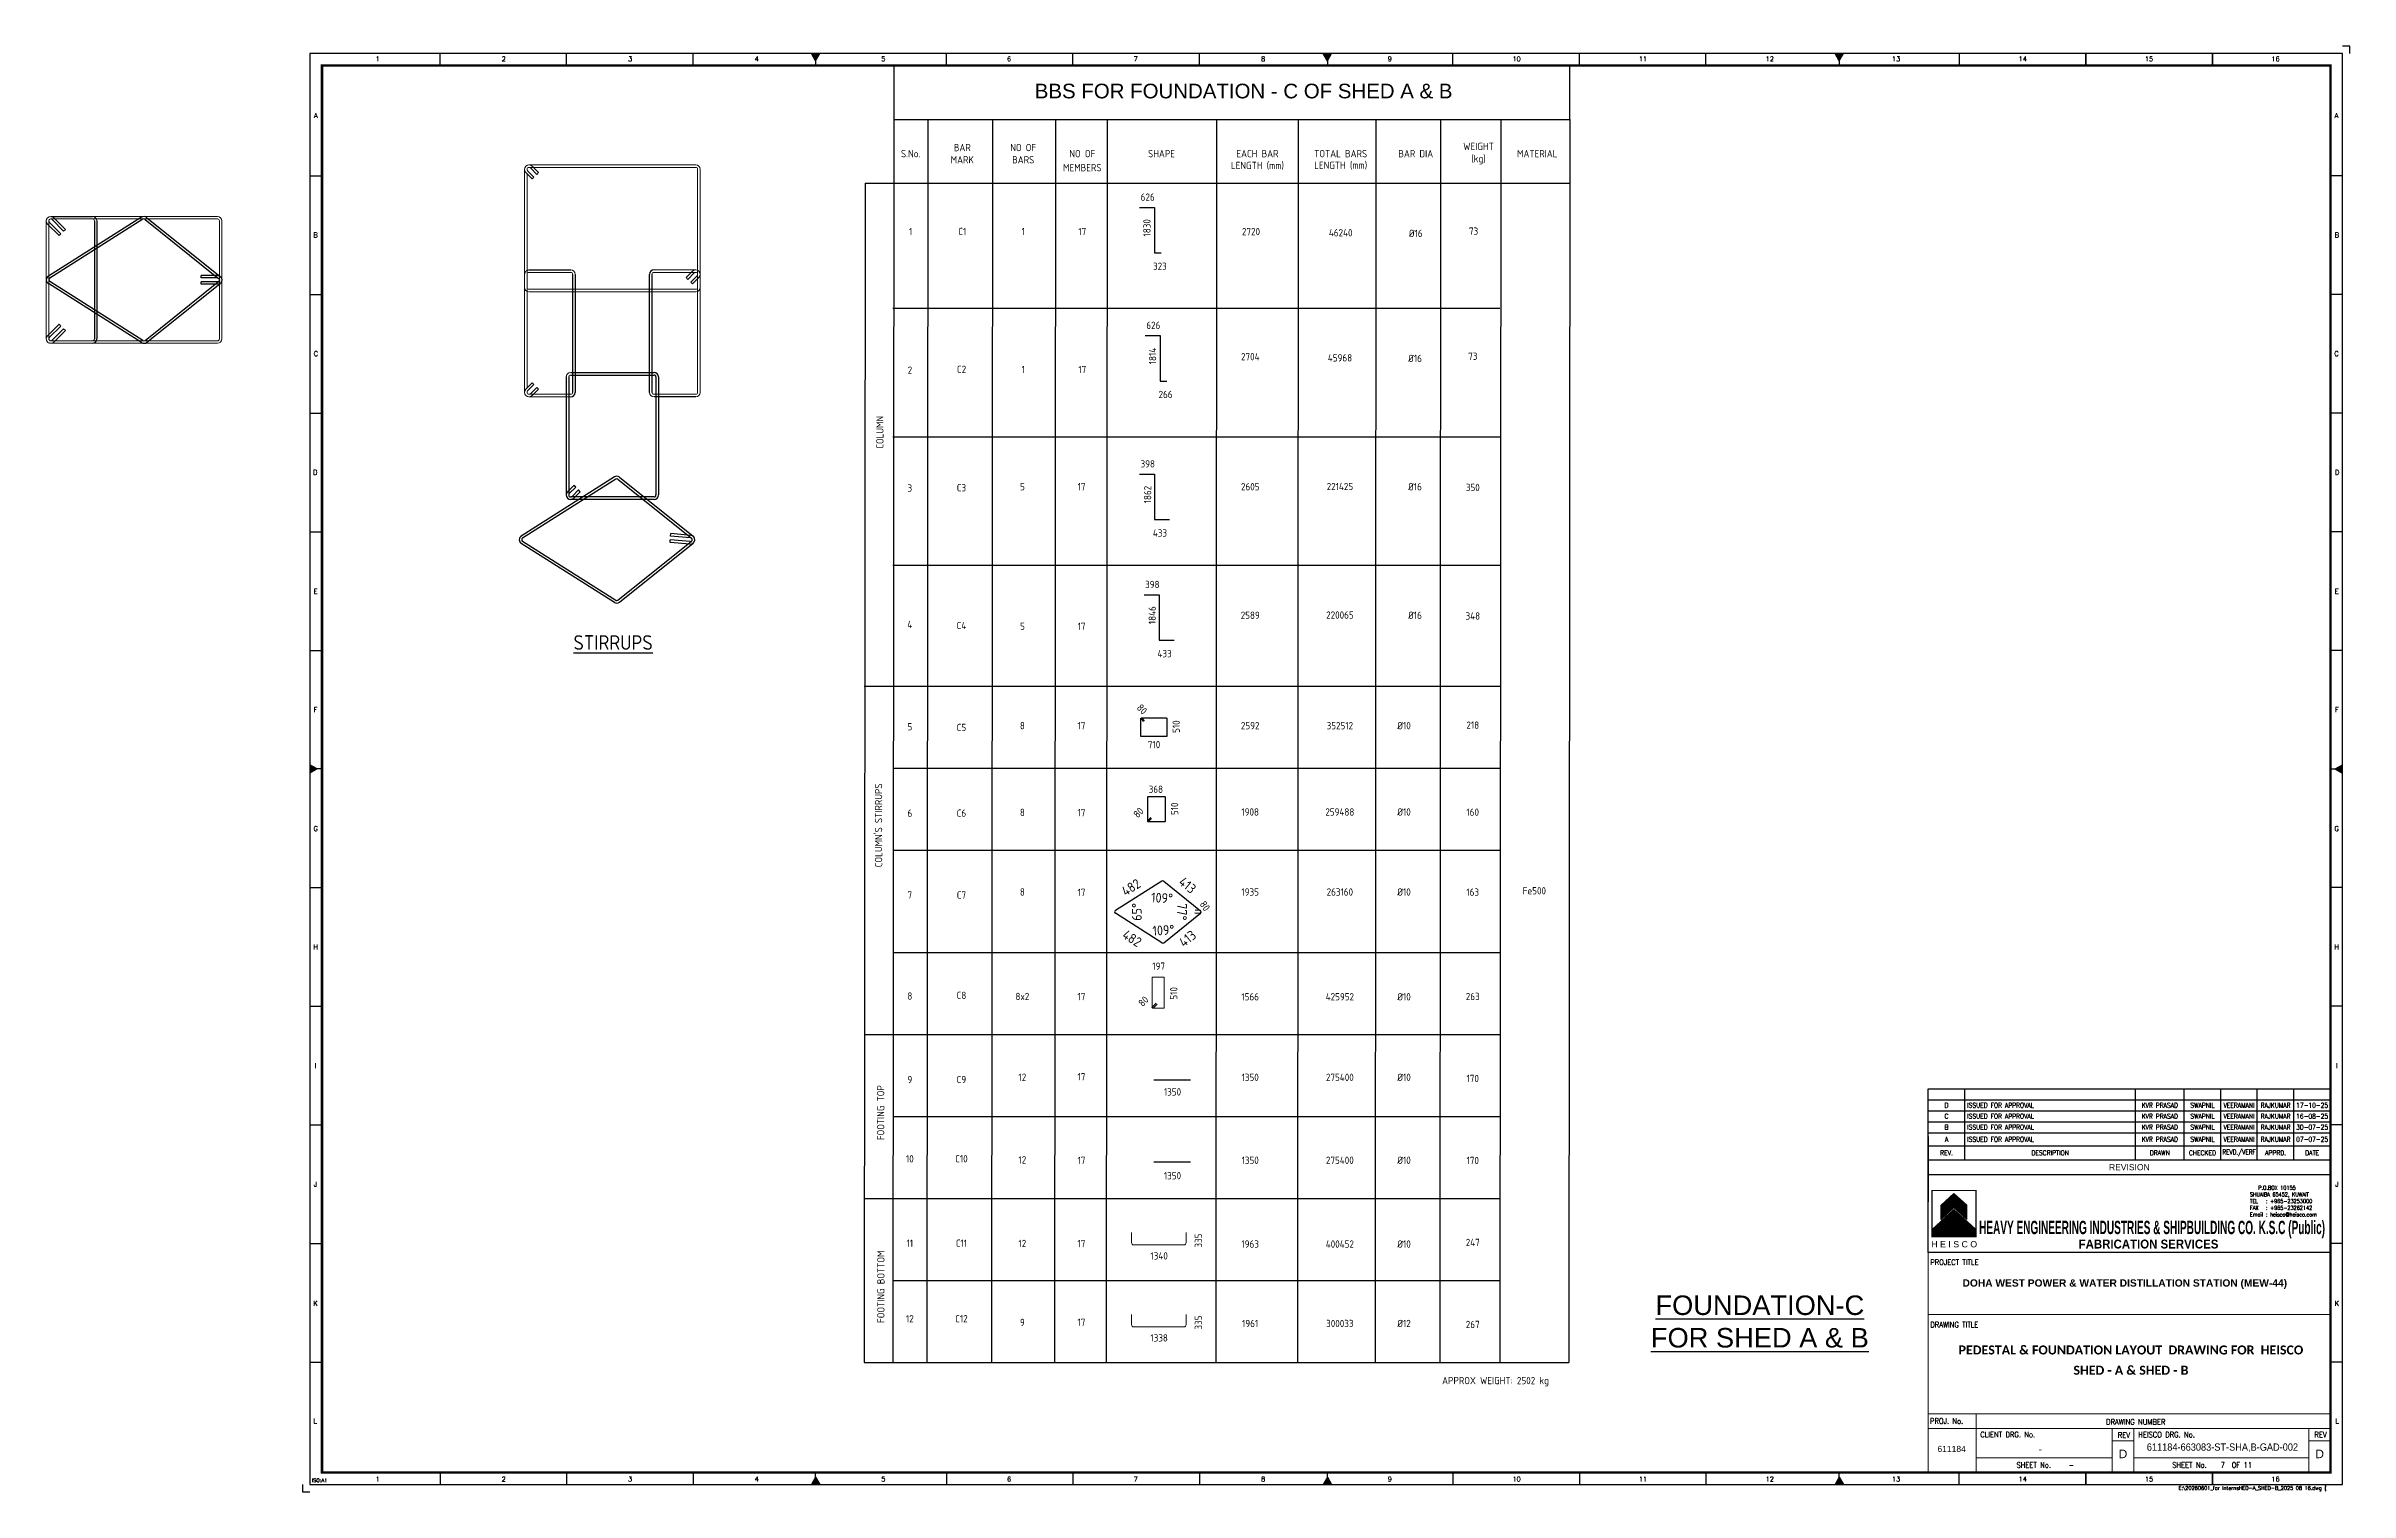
# Model space of a CAD drawing. Header units: millimetres. Extents: x -1055 to 11244, y -20673 to 2560.
# Drawn here: x 6373 to 7318, y 1149 to 1742 of the extents above; entities that cross this region are included whole.
import ezdxf
from ezdxf.enums import TextEntityAlignment as Align

# ---------------------------------------------------------------- set-up
doc = ezdxf.new("R2010")
doc.units = ezdxf.units.MM
for name, color, linetype in [('BORDER', 6, 'Continuous'), ('HEISCO', 7, 'Continuous'), ('TABLE', 4, 'Continuous')]:
    doc.layers.add(name, color=color, linetype=linetype)
doc.styles.add('ACISOTS', font='isocp.shx')
doc.styles.add('arial', font='arial.ttf')
doc.styles.add('HEISCO', font='ariblk.ttf')
doc.styles.add('HEISCO.', font='arial.ttf')
doc.styles.add('LOGO', font='ROMANS.SHX')
doc.styles.add('ROMANS', font='romans.shx', dxfattribs={"width": 0.8})
doc.styles.get("Standard").update_dxf_attribs({"font": 'arial.ttf'})

msp = doc.modelspace()

# ---------------------------------------------------------------- texts
at = {"width": 225.35033557, "attachment_point": 5}
for s, insert, char_height in [('BBS FOR FOUNDATION - C OF SHED A & B', (6864.074712, 1723.367062), 6), ('{\\LFOUNDATION-C\\PFOR SHED A & B}', (7075.86365, 1218.681758), 8)]:
    msp.add_mtext(s, dxfattribs=dict(at, insert=insert, char_height=char_height))
at = {"attachment_point": 5, "style": 'ACISOTS'}
for s, insert, char_height in [('BAR\\PMARK', (6748.645253, 1697.727513), 3), ('NO OF\\PBARS', (6773.638974, 1697.727513), 3), ('S.No.', (6727.468011, 1697.727513), 3), ('3', (6727.122801, 1560.555639), 3), ('4', (6727.122801, 1504.600128), 3), ('{\\LSTIRRUPS}', (6605.389296, 1497.217389), 6), ('5', (6727.122801, 1462.647858), 3), ('C5', (6748.300044, 1462.368974), 3), ('710', (6827.320233, 1455.358078), 3), ('368', (6828.054339, 1437.028741), 3), ('6', (6727.122801, 1427.215505), 3), ('C6', (6748.300044, 1427.222414), 3), ('197', (6829.213928, 1364.481358), 3), ('9', (6727.122801, 1317.956556), 3)]:
    msp.add_mtext(s, dxfattribs=dict(at, insert=insert, char_height=char_height))
at = {"char_height": 3, "width": 29.29783667, "attachment_point": 5, "style": 'ACISOTS'}
for s, insert in [('WEIGHT\\P(kg)', (6960.431602, 1697.727513)), ('MEMBERS', (6797.879166, 1691.987349)), ('NO OF', (6797.879166, 1697.727513)), ('SHAPE', (6830.371529, 1697.727513)), ('LENGTH (mm)', (6869.74416, 1692.723668)), ('EACH BAR', (6869.74416, 1697.727513)), ('TOTAL BARS', (6903.88798, 1697.727513)), ('LENGTH (mm)', (6903.88798, 1692.822157)), ('BAR DIA', (6934.682718, 1697.727513)), ('MATERIAL', (6984.541111, 1697.727513))]:
    msp.add_mtext(s, dxfattribs=dict(at, insert=insert))
at = {"color": 3, "char_height": 3, "attachment_point": 5, "style": 'ACISOTS'}
for s, insert in [('626', (6824.702163, 1679.8986)), ('1', (6727.468011, 1665.790565)), ('C1', (6748.645253, 1665.790565)), ('323', (6829.722108, 1651.538171)), ('626', (6827.018376, 1627.321289)), ('2', (6727.157433, 1608.924107)), ('C2', (6748.334675, 1609.255772)), ('1', (6773.638974, 1609.194129)), ('266', (6832.038321, 1598.96086)), ('398', (6824.733481, 1570.493876)), ('C3', (6748.300044, 1560.693314)), ('5', (6773.328396, 1561.113061)), ('433', (6829.753426, 1542.133448)), ('398', (6826.618442, 1521.025977)), ('C4', (6748.300044, 1504.188465)), ('5', (6773.328396, 1503.889302)), ('433', (6831.638387, 1492.665548)), ('8', (6773.293764, 1463.110759)), ('8', (6773.293764, 1427.538665)), ('7', (6727.122801, 1393.685487)), ('C7', (6748.300044, 1393.65716)), ('8', (6773.293764, 1394.900172)), ('8', (6727.122801, 1352.203525)), ('C8', (6748.300044, 1352.488821)), ('8x2', (6773.293764, 1352.048025)), ('C9', (6748.300044, 1317.980105)), ('12', (6773.293764, 1318.901611)), ('1350', (6834.884871, 1312.901271)), ('10', (6727.122801, 1285.461016)), ('C10', (6748.300044, 1285.497702)), ('12', (6773.293764, 1285.020018)), ('170', (6958.063988, 1284.781355)), ('1350', (6834.878397, 1278.521533)), ('11', (6727.122801, 1250.81845)), ('C11', (6748.300044, 1250.855136)), ('12', (6773.293764, 1250.748869)), ('1340', (6829.409451, 1245.640197)), ('12', (6727.122801, 1219.8326)), ('C12', (6748.300044, 1219.869286)), ('9', (6773.293764, 1218.353198)), ('1338', (6829.409451, 1212.00966))]:
    msp.add_mtext(s, dxfattribs=dict(at, insert=insert))
for s, insert, width in [('1', (6773.638974, 1665.790565), 17.28161803), ('17', (6797.879166, 1665.790565), 29.29783667), ('2720', (6867.097806, 1665.76012), 49.39171918), ('46240', (6903.88798, 1665.260051), 29.29783667), ('%%C16', (6934.682718, 1665.025906), 29.29783667), ('73', (6958.409197, 1665.93652), 29.29783667), ('17', (6797.879166, 1609.194129), 29.29783667), ('2704', (6866.804949, 1614.468122), 49.39171918), ('45968', (6903.595122, 1613.968052), 29.29783667), ('%%C16', (6934.389861, 1613.733908), 29.29783667), ('73', (6958.11634, 1614.644522), 29.29783667), ('17', (6797.568588, 1561.113061), 29.29783667), ('2605', (6866.787228, 1561.113061), 49.39171918), ('221425', (6903.577402, 1561.206612), 45.16911109), ('%%C16', (6934.37214, 1561.113061), 29.29783667), ('350', (6958.098619, 1560.81623), 29.29783667), ('17', (6797.568588, 1503.889302), 29.29783667), ('2589', (6866.787228, 1508.389102), 49.39171918), ('220065', (6903.577402, 1508.482652), 45.16911109), ('%%C16', (6934.37214, 1508.389102), 29.29783667), ('348', (6958.098619, 1508.09227), 29.29783667), ('17', (6797.533956, 1463.110759), 29.29783667), ('2592', (6866.752597, 1463.110759), 29.29783667), ('352512', (6903.54277, 1463.110759), 29.29783667), ('%%C10', (6929.875762, 1463.110759), 29.29783667), ('218', (6958.063988, 1463.330046), 29.29783667), ('17', (6797.533956, 1427.44355), 29.29783667), ('1908', (6866.752597, 1427.712314), 29.29783667), ('259488', (6903.54277, 1427.712314), 29.29783667), ('%%C10', (6929.875762, 1427.712314), 29.29783667), ('160', (6958.063988, 1427.635107), 10.27530243), ('17', (6797.533956, 1394.718015), 29.29783667), ('1935', (6866.752597, 1394.890101), 29.29783667), ('263160', (6903.54277, 1394.890101), 29.29783667), ('%%C10', (6929.875762, 1394.890101), 29.29783667), ('163', (6958.063988, 1394.837796), 29.29783667), ('Fe500', (6983.345933, 1395.381564), 29.29783667), ('17', (6797.533956, 1352.005962), 29.29783667), ('1566', (6866.752597, 1351.906391), 29.29783667), ('425952', (6903.54277, 1351.906391), 29.29783667), ('%%C10', (6929.875762, 1351.906391), 29.29783667), ('263', (6958.063988, 1352.042429), 29.29783667), ('17', (6797.533956, 1319.08809), 29.29783667), ('1350', (6866.752597, 1318.87337), 29.29783667), ('275400', (6903.54277, 1318.87337), 29.29783667), ('%%C10', (6929.875762, 1318.87337), 29.29783667), ('170', (6958.063988, 1318.411892), 29.29783667), ('17', (6797.533956, 1284.826106), 29.29783667), ('1350', (6866.752597, 1284.859625), 29.29783667), ('275400', (6903.54277, 1284.859625), 29.29783667), ('%%C10', (6929.875762, 1284.859625), 29.29783667), ('17', (6797.533956, 1250.700712), 29.29783667), ('1963', (6866.752597, 1250.495148), 29.29783667), ('400452', (6903.54277, 1250.495148), 41.22776281), ('%%C10', (6929.875762, 1250.495148), 29.29783667), ('247', (6958.063988, 1251.150818), 29.29783667), ('17', (6797.533956, 1218.422453), 29.29783667), ('1961', (6866.752597, 1217.918035), 29.29783667), ('300033', (6903.54277, 1217.918035), 29.29783667), ('%%C12', (6929.875762, 1217.918035), 29.29783667), ('267', (6958.063988, 1217.520281), 29.29783667), ('APPROX WEIGHT: 2502 kg', (6967.416512, 1194.055642), 52.09183717)]:
    msp.add_mtext(s, dxfattribs=dict(at, insert=insert, width=width))
for s, insert, rotation in [('1830', (6824.383582, 1667.295846), 90), ('1814', (6826.699794, 1614.718535), 90), ('1862', (6824.669728, 1557.891122), 90), ('1846', (6826.554689, 1508.423223), 90), ('80', (6820.931892, 1427.449564), 45), ('510', (6835.74726, 1429.018765), 90), ('80', (6822.976802, 1350.040507), 45), ('510', (6835.404275, 1353.31514), 90), ('335', (6845.522797, 1251.926588), 90), ('335', (6845.522797, 1218.296051), 90)]:
    msp.add_mtext(s, dxfattribs=dict(at, insert=insert, rotation=rotation))
at = {"attachment_point": 5, "style": 'ACISOTS'}
for s, insert, char_height, rotation in [('COLUMN', (6714.82325, 1583.438684), 3, 90), ('80', (6822.396877, 1469.875393), 3, 315), ('510', (6836.398713, 1462.718469), 3, 90), ("COLUMN'S STIRRUPS", (6714.291096, 1422.222552), 3, 90), ('482', (6817.889336, 1396.788281), 4, 32.354579603), ('413', (6841.038328, 1397.679235), 4, 321.293948189), ('65%%d', (6820.26174, 1386.727009), 4, 90), ('109%%d', (6830.61908, 1392.464819), 4, 356.824263896), ('77%%d', (6838.769331, 1386.727009), 4, 270), ('80', (6848.187523, 1389.154661), 3, 304.764410338), ('109%%d', (6831.187791, 1379.227774), 4, 3.175736104), ('482', (6818.277662, 1375.888854), 4, 327.645420397), ('413', (6841.036558, 1375.775019), 4, 38.706051811), ('FOOTING TOP', (6715.143689, 1304.391414), 3, 90), ('FOOTING BOTTOM', (6715.238439, 1232.987677), 3, 90)]:
    msp.add_mtext(s, dxfattribs=dict(at, insert=insert, char_height=char_height, rotation=rotation))
at = {"layer": 'BORDER', "color": 3, "style": 'ROMANS', "width": 0.9}
for s, p in [('PROJECT TITLE', (7145.780905, 1241.922219)), ('DRAWING TITLE', (7145.807929, 1216.296646)), ('PROJ. No.', (7145.685329, 1176.779741)), ('CLIENT DRG. No.', (7166.317122, 1171.23447)), ('DRAWING NUMBER', (7217.934702, 1176.431458)), ('HEISCO DRG. No.', (7231.072109, 1171.214711)), ('SHEET No.    -', (7181.143582, 1158.762709)), ('SHEET No.   7  OF 11', (7245.029724, 1158.762709))]:
    msp.add_text(s, height=2.25, dxfattribs=at).set_placement(p)
for p in [(7225.220436, 1171.008653), (7305.916656, 1171.219813)]:
    msp.add_text('REV', height=2.25, dxfattribs=at).set_placement(p, align=Align.CENTER)
at = {"layer": 'BORDER', "color": 7, "style": 'arial'}
for s, insert, char_height, width, attachment_point in [('{\\fArial|b1|i0|c0|p34;DOHA WEST POWER & WATER DISTILLATION STATION (MEW-44)}', (7225.58427, 1234.081652), 3, 163.24464911, 5), ('{\\fCalibri|b1|i0|c0|p2;\\H1.2308x;PEDESTAL & FOUNDATION LAYOUT  DRAWING FOR  HEISCO}', (7228.092902, 1207.038375), 3, 163.24464911, 5), ('{\\fCalibri|b1|i0|c0|p2;\\H1.2308x;SHED - A & SHED - B}', (7228.092902, 1198.719101), 3, 163.24464911, 5), ('611184', (7154.538148, 1167.728869), 2.5, 24.94987634, 2), ('-', (7190.904626, 1167.836301), 3, 47.48534094, 2), ('D', (7224.84383, 1164.426289), 3.5, 6.29727831, 5), ('{\\W0.9;611184-663083-ST-SHA,B-GAD-002}', (7265.647868, 1168.73047), 3, 43.61317739, 2), ('D', (7305.54005, 1164.426289), 3.5, 8.40928889, 5)]:
    msp.add_mtext(s, dxfattribs=dict(at, insert=insert, char_height=char_height, width=width, attachment_point=attachment_point))

# ---------------------------------------------------------------- blocks, each defined once
blk = doc.blocks.new('A1B')
at = {"layer": 'BORDER', "color": 1}
for p, q in [((56.44, 585), (56.44, 590)), ((56.44, 585), (56.44, 590)), ((108.38, 585), (108.38, 590)), ((108.38, 585), (108.38, 590)), ((160.31, 585), (160.31, 590)), ((160.31, 585), (160.31, 590)), ((264.19, 585), (264.19, 590)), ((316.12, 585), (316.12, 590)), ((368.06, 585), (368.06, 590)), ((471.94, 585), (471.94, 590)), ((523.88, 585), (523.88, 590)), ((575.81, 585), (575.81, 590)), ((679.69, 590), (679.69, 585)), ((731.63, 590), (731.63, 585)), ((731.63, 585), (731.63, 590)), ((731.63, 590), (731.63, 585)), ((783.56, 590), (783.56, 585)), ((783.56, 585), (783.56, 590)), ((3, 539.83), (8, 539.83)), ((837, 539.83), (832, 539.83)), ((3, 491.17), (8, 491.17)), ((837, 491.17), (832, 491.17)), ((3, 442.5), (8, 442.5)), ((837, 442.5), (832, 442.5)), ((3, 393.84), (8, 393.84)), ((837, 393.84), (832, 393.84)), ((3, 345.17), (8, 345.17)), ((837, 345.17), (832, 345.17)), ((3, 247.84), (8, 247.84)), ((837, 247.84), (832, 247.84)), ((3, 199.17), (8, 199.17)), ((837, 199.17), (832, 199.17)), ((3, 150.51), (8, 150.51)), ((837, 150.51), (832, 150.51)), ((3, 101.84), (8, 101.84)), ((837, 101.84), (832, 101.84)), ((3, 53.17), (8, 53.17)), ((837, 53.17), (832, 53.17)), ((56.44, 8), (56.44, 3)), ((108.38, 8), (108.38, 3)), ((160.31, 8), (160.31, 3)), ((264.19, 8), (264.19, 3)), ((316.12, 8), (316.12, 3)), ((368.06, 8), (368.06, 3)), ((471.94, 8), (471.94, 3)), ((523.88, 8), (523.88, 3)), ((575.81, 8), (575.81, 3)), ((679.69, 3), (679.69, 8)), ((731.63, 3), (731.63, 8)), ((731.63, 8), (731.63, 3)), ((731.63, 3), (731.63, 8)), ((783.56, 3), (783.56, 8)), ((783.56, 8), (783.56, 3))]:
    blk.add_line(p, q, dxfattribs=at)
at = {"layer": 'BORDER'}
for p, q in [((210.5, 587), (208.77, 590)), ((210.5, 590), (210.5, 585)), ((210.5, 587), (212.23, 590)), ((210.5, 588), (210.5, 585)), ((210.5, 588), (210.5, 585)), ((420.5, 587), (418.77, 590)), ((420.5, 590), (420.5, 585)), ((420.5, 587), (422.23, 590)), ((420.5, 588), (420.5, 585)), ((630.5, 587), (628.77, 590)), ((630.5, 590), (630.5, 585)), ((630.5, 587), (632.23, 590)), ((6, 296.5), (3, 298.23)), ((8, 296.5), (3, 296.5)), ((6, 296.5), (3, 294.77)), ((832, 296.5), (837, 296.5)), ((834, 296.5), (837, 298.23)), ((834, 296.5), (837, 294.77)), ((210.5, 6), (208.77, 3)), ((210.5, 5), (210.5, 8)), ((210.5, 5), (210.5, 8)), ((210.5, 3), (210.5, 8)), ((210.5, 6), (212.23, 3)), ((420.5, 6), (418.77, 3)), ((420.5, 5), (420.5, 8)), ((420.5, 3), (420.5, 8)), ((420.5, 6), (422.23, 3)), ((630.5, 6), (628.77, 3)), ((630.5, 3), (630.5, 8)), ((630.5, 6), (632.23, 3))]:
    blk.add_line(p, q, dxfattribs=at)
blk.add_lwpolyline([(837, 3), (837, 590), (3, 590), (3, 3)], close=True, dxfattribs=at)
at = {"layer": 'BORDER', "color": 1}
for points in [[(840, 590), (840, 593), (837, 593)], [(0, 3), (0, 0), (3, 0)]]:
    blk.add_lwpolyline(points, dxfattribs=at)
at = {"layer": 'BORDER', "const_width": 1}
blk.add_lwpolyline([(8, 8), (832, 8), (832, 585), (8, 585)], close=True, dxfattribs=at)
at = {"layer": 'BORDER'}
for points in [[(212.23, 590), (208.77, 590), (210.5, 587)], [(422.23, 590), (418.77, 590), (420.5, 587)], [(632.23, 590), (628.77, 590), (630.5, 587)], [(3, 298.23), (3, 294.77), (6, 296.5)], [(837, 298.23), (837, 294.77), (834, 296.5)], [(212.23, 3), (208.77, 3), (210.5, 6)], [(422.23, 3), (418.77, 3), (420.5, 6)], [(632.23, 3), (628.77, 3), (630.5, 6)]]:
    blk.add_solid(points, dxfattribs=at)
at = {"color": 11, "insert": (830.38, 1.34), "char_height": 1.5, "width": 401.355, "attachment_point": 6, "style": 'ROMANS'}
blk.add_mtext('{\\W1;\\C1;E:\\20260601_for Interns\\SHED-A_SHED-B_2025 08 16.dwg }', dxfattribs=at)
at = {"layer": 'BORDER', "color": 1, "style": 'ROMANS'}
for s, height, p in [('1', 2, (30.81, 586.75)), ('2', 2, (82.56, 586.75)), ('3', 2, (134.41, 586.75)), ('4', 2, (186.37, 586.75)), ('5', 2, (238.32, 586.75)), ('6', 2, (289.89, 586.75)), ('7', 2, (341.88, 586.75)), ('8', 2, (394.13, 586.75)), ('9', 2, (446.1, 586.75)), ('10', 2, (498.13, 586.75)), ('11', 2, (549.97, 586.75)), ('12', 2, (601.96, 586.75)), ('13', 2, (653.79, 586.75)), ('14', 2, (705.77, 586.75)), ('15', 2, (757.56, 586.75)), ('16', 2, (809.48, 586.75)), ('A', 2, (5.48, 563.52)), ('A', 2, (834.52, 563.52)), ('B', 2, (5.35, 514.55)), ('B', 2, (834.65, 514.55)), ('C', 2, (5.49, 465.84)), ('C', 2, (834.51, 465.84)), ('D', 2, (5.25, 417.17)), ('D', 2, (834.75, 417.17)), ('E', 2, (5.39, 368.4)), ('E', 2, (834.61, 368.4)), ('F', 2, (5.34, 319.81)), ('F', 2, (834.66, 319.81)), ('G', 2, (5.44, 271.07)), ('G', 2, (834.56, 271.07)), ('H', 2, (5.43, 222.46)), ('H', 2, (834.57, 222.46)), ('I', 2, (5.31, 173.82)), ('I', 2, (834.69, 173.82)), ('J', 2, (5.33, 125.23)), ('J', 2, (834.67, 125.23)), ('K', 2, (5.38, 76.36)), ('K', 2, (834.62, 76.36)), ('L', 2, (5.2, 28.07)), ('L', 2, (834.8, 28.07)), ('ISO:A1', 1.5, (7.03, 4)), ('1', 2, (30.81, 4.25)), ('2', 2, (82.56, 4.25)), ('3', 2, (134.41, 4.25)), ('4', 2, (186.37, 4.25)), ('5', 2, (238.32, 4.25)), ('6', 2, (289.89, 4.25)), ('7', 2, (341.88, 4.25)), ('8', 2, (394.13, 4.25)), ('9', 2, (446.1, 4.25)), ('10', 2, (498.13, 4.25)), ('11', 2, (549.97, 4.25)), ('12', 2, (601.96, 4.25)), ('13', 2, (653.79, 4.25)), ('14', 2, (705.77, 4.25)), ('15', 2, (757.56, 4.25)), ('16', 2, (809.48, 4.25))]:
    blk.add_text(s, height=height, dxfattribs=at).set_placement(p, align=Align.CENTER)
blk = doc.blocks.new('A$7E97AAC96A')
at = {"color": 50, "lineweight": 0}
for p, q in [((0, 50.2), (0, 1.8)), ((0.53, 48.93), (3.14, 46.31)), ((1, 1.8), (1, 48.45)), ((1.23, 49.63), (3.85, 47.02)), ((1.8, 52), (70.2, 52)), ((1.8, 51), (70.2, 51)), ((2.37, 50.77), (4.98, 48.15)), ((3.07, 51.47), (5.69, 48.86)), ((4.98, 48.15), (5.69, 48.86)), ((71, 1.8), (71, 50.2)), ((72, 1.8), (72, 50.2)), ((3.14, 46.31), (3.85, 47.02)), ((1.8, 1), (70.2, 1)), ((1.8, 0), (70.2, 0))]:
    blk.add_line(p, q, dxfattribs=at)
at = {"color": 50, "lineweight": 0, "extrusion": (0, 0, -1)}
for centre, radius, start, end in [((-1.8, 50.2), 1.8, 315, 135), ((-1.8, 50.2), 0.8, 315, 135), ((-70.2, 50.2), 1.8, 90, 180), ((-70.2, 50.2), 0.8, 90, 180)]:
    blk.add_arc(centre, radius, start, end, dxfattribs=at)
at = {"color": 50, "lineweight": 0}
for centre, radius, start, end in [((1.8, 1.8), 1.8, 180, 270), ((1.8, 1.8), 0.8, 180, 270), ((70.2, 1.8), 0.8, 270, 0), ((70.2, 1.8), 1.8, 270, 0)]:
    blk.add_arc(centre, radius, start, end, dxfattribs=at)
blk = doc.blocks.new('A$7E97AA1C337D')
at = {"color": 4}
for p, q in [((0, 1.8), (0, 50.2)), ((1, 1.8), (1, 50.2)), ((18.9, 0), (1.8, 0))]:
    blk.add_line(p, q, dxfattribs=at)
at = {"color": 4, "lineweight": 0}
for p, q in [((18.9, 52), (1.8, 52)), ((18.9, 51), (1.8, 51)), ((17.63, 51.47), (15.01, 48.86)), ((15.72, 48.15), (15.01, 48.86)), ((18.33, 50.77), (15.72, 48.15)), ((19.47, 49.63), (16.85, 47.02)), ((20.17, 48.93), (17.56, 46.31)), ((19.7, 1.8), (19.7, 48.45)), ((20.7, 50.2), (20.7, 1.8)), ((17.56, 46.31), (16.85, 47.02)), ((18.9, 1), (1.8, 1))]:
    blk.add_line(p, q, dxfattribs=at)
at = {"color": 4}
blk.add_arc((1.8, 50.2), 1.8, 90, 180, dxfattribs=at)
at = {"color": 4, "lineweight": 0}
for centre, radius, start, end in [((1.8, 50.2), 0.8, 90, 180), ((1.8, 1.8), 1.8, 180, 270), ((1.8, 1.8), 0.8, 180, 270), ((18.9, 1.8), 0.8, 270, 0), ((18.9, 1.8), 1.8, 270, 0)]:
    blk.add_arc(centre, radius, start, end, dxfattribs=at)
at = {"color": 4, "lineweight": 0, "extrusion": (0, 0, -1)}
for radius in [1.8, 0.8]:
    blk.add_arc((-18.9, 50.2), radius, 45, 225, dxfattribs=at)
blk = doc.blocks.new('A$7E97AA2283C4')
at = {"color": 1}
for p, q in [((0, 50.2), (0, 1.8)), ((1, 50.2), (1, 1.8)), ((1.8, 52), (36, 52)), ((1.8, 51), (36, 51)), ((36.8, 50.2), (36.8, 1.8)), ((37.8, 50.2), (37.8, 1.8)), ((0.53, 3.07), (3.14, 5.69)), ((1.23, 2.37), (3.85, 4.98)), ((36, 1), (1.8, 1)), ((36, 0), (1.8, 0)), ((2.37, 1.23), (4.98, 3.85)), ((3.07, 0.53), (5.69, 3.14)), ((3.85, 4.98), (3.14, 5.69)), ((5.69, 3.14), (4.98, 3.85))]:
    blk.add_line(p, q, dxfattribs=at)
at = {"color": 1, "lineweight": 0}
for radius in [1.8, 0.8]:
    blk.add_arc((1.8, 50.2), radius, 90, 180, dxfattribs=at)
at = {"color": 1}
for centre, radius, start, end in [((36, 50.2), 1.8, 0, 90), ((36, 50.2), 0.8, 0, 90), ((1.8, 1.8), 1.8, 135, 315), ((1.8, 1.8), 0.8, 135, 315), ((36, 1.8), 1.8, 270, 0), ((36, 1.8), 0.8, 270, 0)]:
    blk.add_arc(centre, radius, start, end, dxfattribs=at)
blk = doc.blocks.new('A$7E97181430E2B7')
at = {"color": 5}
for p, q in [((39.04, 51.72), (0.84, 27.52)), ((39.57, 50.88), (1.37, 26.68)), ((40.5, 50.82), (70.7, 26.62)), ((41.13, 51.6), (71.33, 27.4)), ((62.1, 27.51), (62.19, 28.51)), ((70.36, 27.79), (62.19, 28.51)), ((39.04, 0.28), (0.84, 24.48)), ((39.57, 1.12), (1.37, 25.32)), ((40.5, 1.18), (70.7, 25.38)), ((41.13, 0.4), (71.33, 24.6)), ((61.87, 24.92), (61.96, 25.92)), ((70.04, 24.21), (61.87, 24.92)), ((70.13, 25.2), (61.96, 25.92)), ((70.27, 26.8), (62.1, 27.51))]:
    blk.add_line(p, q, dxfattribs=at)
for centre, radius, start, end in [((40, 50.2), 1.8, 51.29395, 122.35458), ((40, 50.2), 0.8, 51.29395, 122.35458), ((1.8, 26), 1.8, 122.35458, 237.64542), ((1.8, 26), 0.8, 122.35458, 237.64542), ((70.2, 26), 1.8, 265, 85), ((70.2, 26), 1.8, 265, 85), ((70.2, 26), 0.8, 265, 85), ((40, 1.8), 1.8, 237.64542, 308.70605), ((40, 1.8), 0.8, 237.64542, 308.70605)]:
    blk.add_arc(centre, radius, start, end, dxfattribs=at)
blk = doc.blocks.new('A$C61D9601B')
at = {"layer": 'HEISCO'}
for color, points in [(34, [(5.8, -8.9), (5.8, -15.4), (11.7, -10), (11.7, -3.5)]), (40, [(11.7, -3.5), (11.7, -10), (17.5, -15.4), (17.5, -8.9)]), (142, [(1.7, -20), (1.7, -23.3), (11.7, -23.3), (11.7, -10.8)]), (138, [(11.7, -10.8), (11.7, -23.3), (21.7, -23.3), (21.7, -20)])]:
    blk.add_hatch(color=color, dxfattribs=at).paths.add_polyline_path(points)
blk.add_line((11.7, -10.8), (11.7, -23.3))
blk.add_line((11.7, -10.8), (11.7, -23.3))
at = {"layer": 'HEISCO', "color": 142, "true_color": 0x00a8e1}
blk.add_line((11.7, -10.8), (1.7, -20), dxfattribs=at)
at = {"layer": 'HEISCO', "color": 138, "true_color": 0x004961}
for q in [(11.7, -23.3), (21.4, -19.7), (11.7, -23.3)]:
    blk.add_line((11.7, -10.8), q, dxfattribs=at)
at = {"layer": 'HEISCO', "color": 142, "true_color": 0x00a8e1, "const_width": 0.559}
blk.add_lwpolyline([(21.7, -23.3), (21.7, -2.2), (1.7, -2.2), (1.7, -23.3)], close=True, dxfattribs=at)
at = {"layer": 'HEISCO', "color": 34, "true_color": 0xa85400}
blk.add_lwpolyline([(5.8, -8.9), (11.7, -3.5), (11.7, -10), (5.8, -15.4)], close=True, dxfattribs=at)
at = {"layer": 'HEISCO', "color": 40, "true_color": 0xffc038}
blk.add_lwpolyline([(17.5, -8.9), (11.7, -3.5), (11.7, -10), (17.5, -15.4)], close=True, dxfattribs=at)
at = {"layer": 'HEISCO', "color": 7, "linetype": 'Continuous', "style": 'HEISCO.'}
blk.add_text('H E I S C O', height=2.867, dxfattribs=at).set_placement((11.8, -26.7), align=Align.MIDDLE_CENTER)
blk = doc.blocks.new('165-HEISCO')
at = {"layer": 'HEISCO', "color": 6}
blk.add_lwpolyline([(0, 32), (165, 32), (165, 0), (0, 0)], close=True, dxfattribs=at)
at = {"layer": 'HEISCO', "xscale": 0.9, "yscale": 0.9, "zscale": 0.9}
blk.add_blockref('A$C61D9601B', (0.03, 27.46), dxfattribs=at)
at = {"layer": 'HEISCO', "color": 7, "linetype": 'ByBlock', "style": 'HEISCO', "width": 0.471616}
blk.add_text('HEAVY ENGINEERING INDUSTRIES & SHIPBUILDING CO. K.S.C (Public)', height=5.5, dxfattribs=at).set_placement((20.87, 7.57), (162.79, 7.57), align=Align.FIT)
at = {"layer": 'HEISCO', "color": 7, "linetype": 'ByBlock', "style": 'HEISCO', "width": 0.8}
blk.add_text('FABRICATION SERVICES', height=3.6667, dxfattribs=at).set_placement((90.37, 3.51), align=Align.MIDDLE_CENTER)
at = {"layer": 'HEISCO', "color": 3, "insert": (131.98, 27.45), "char_height": 1.65, "width": 30.9183, "attachment_point": 1, "style": 'LOGO'}
blk.add_mtext('\\pxsm1,ql;   {\\W0.9;P.O.BOX 10155\\P\\pt3,4;SHUAIBA 65452, KUWAIT \\P\\pt4;TEL^I: +965-23253000 \\PFAX^I: +965-23262142 \\PEmail^I: heisco@heisco.com}', dxfattribs=at)
blk = doc.blocks.new('*T29017')
at = {"layer": 'TABLE', "color": 4}
for p, q in [((0, 35.16), (165, 35.16)), ((0, 0), (0, 35.16)), ((15, 6), (15, 35.16)), ((85, 6), (85, 35.16)), ((105, 6), (105, 35.16)), ((120, 6), (120, 35.16)), ((135, 6), (135, 35.16)), ((150, 6), (150, 35.16)), ((165, 0), (165, 35.16)), ((0, 11.77), (165, 11.77)), ((0, 6), (15, 6)), ((0, 0), (165, 0))]:
    blk.add_line(p, q, dxfattribs=at)
at = {"layer": 'TABLE', "color": 8}
for p, q in [((0, 30.66), (165, 30.66)), ((0, 26.16), (165, 26.16)), ((0, 21.66), (165, 21.66)), ((0, 17.16), (165, 17.16))]:
    blk.add_line(p, q, dxfattribs=at)
at = {"layer": 'TABLE', "color": 0, "lineweight": -2}
blk.add_line((15, 6), (165, 6), dxfattribs=at)
at = {"layer": 'TABLE', "color": 7}
for s, insert, char_height, width, attachment_point, style in [('D', (7.5, 28.41), 2, 13, 5, 'ROMANS'), ('ISSUED FOR APPROVAL', (16, 28.41), 2, 68, 4, 'ROMANS'), ('KVR PRASAD', (95, 28.41), 2, 18, 5, 'ROMANS'), ('SWAPNIL', (112.5, 28.41), 2, 13, 5, 'ROMANS'), ('VEERAMANI', (127.5, 28.41), 2, 13, 5, 'ROMANS'), ('RAJKUMAR', (142.5, 28.41), 2, 13, 5, 'ROMANS'), ('17-10-25', (157.5, 28.41), 2, 13, 5, 'ROMANS'), ('C', (7.5, 23.91), 2, 13, 5, 'ROMANS'), ('B', (7.5, 19.41), 2, 13, 5, 'ROMANS'), ('ISSUED FOR APPROVAL', (16, 23.91), 2, 68, 4, 'ROMANS'), ('ISSUED FOR APPROVAL', (16, 19.41), 2, 68, 4, 'ROMANS'), ('KVR PRASAD', (95, 23.91), 2, 18, 5, 'ROMANS'), ('KVR PRASAD', (95, 19.41), 2, 18, 5, 'ROMANS'), ('SWAPNIL', (112.5, 23.91), 2, 13, 5, 'ROMANS'), ('SWAPNIL', (112.5, 19.41), 2, 13, 5, 'ROMANS'), ('VEERAMANI', (127.5, 23.91), 2, 13, 5, 'ROMANS'), ('VEERAMANI', (127.5, 19.41), 2, 13, 5, 'ROMANS'), ('RAJKUMAR', (142.5, 23.91), 2, 13, 5, 'ROMANS'), ('RAJKUMAR', (142.5, 19.41), 2, 13, 5, 'ROMANS'), ('30-07-25', (157.5, 19.41), 2, 13, 5, 'ROMANS'), ('16-08-25', (157.5, 23.91), 2, 13, 5, 'ROMANS'), ('{\\W0.9;REV.}', (7.5, 8.89), 2, 13, 5, 'ROMANS'), ('{\\W0.9;DESCRIPTION}', (50, 8.89), 2, 68, 5, 'ROMANS'), ('{\\W0.9;DRAWN}', (95, 8.89), 2, 18, 5, 'ROMANS'), ('{\\W0.9;CHECKED}', (112.5, 8.89), 2, 13, 5, 'ROMANS'), ('{\\W0.7;REVD./VERF}', (127.5, 8.89), 2, 13, 5, 'ROMANS'), ('{\\W0.9;APPRD.}', (142.5, 8.89), 2, 13, 5, 'ROMANS'), ('{\\W0.9;DATE}', (157.5, 8.89), 2, 13, 5, 'ROMANS'), ('{\\C7;REVISION}', (82.5, 3), 2.5, 163, 5, 'arial')]:
    blk.add_mtext(s, dxfattribs=dict(at, insert=insert, char_height=char_height, width=width, attachment_point=attachment_point, style=style))
at = {"layer": 'TABLE', "color": 3, "char_height": 2, "style": 'ROMANS'}
for s, insert, width, attachment_point in [('A', (7.5, 14.46), 13, 5), ('ISSUED FOR APPROVAL', (16, 14.46), 68, 4), ('KVR PRASAD', (95, 14.46), 18, 5), ('SWAPNIL', (112.5, 14.46), 13, 5), ('VEERAMANI', (127.5, 14.46), 13, 5), ('RAJKUMAR', (142.5, 14.46), 13, 5), ('07-07-25', (157.5, 14.46), 13, 5)]:
    blk.add_mtext(s, dxfattribs=dict(at, insert=insert, width=width, attachment_point=attachment_point))
blk = doc.blocks.new('A$7E9719F3BD96')
at = {"color": 50, "lineweight": 0}
for p, q in [((0, 50.2), (0, 1.8)), ((0.53, 48.93), (5.26, 44.19)), ((1, 1.8), (1, 48.45)), ((1.23, 49.63), (5.97, 44.9)), ((1.8, 52), (70.2, 52)), ((1.8, 51), (70.2, 51)), ((2.37, 50.77), (7.1, 46.03)), ((3.07, 51.47), (7.81, 46.74)), ((71, 1.8), (71, 50.2)), ((72, 1.8), (72, 50.2)), ((5.26, 44.19), (5.97, 44.9)), ((7.1, 46.03), (7.81, 46.74)), ((1.8, 1), (70.2, 1)), ((1.8, 0), (70.2, 0))]:
    blk.add_line(p, q, dxfattribs=at)
at = {"color": 50, "lineweight": 0, "extrusion": (0, 0, -1)}
for centre, radius, start, end in [((-1.8, 50.2), 1.8, 315, 135), ((-1.8, 50.2), 0.8, 315, 135), ((-70.2, 50.2), 1.8, 90, 180), ((-70.2, 50.2), 0.8, 90, 180)]:
    blk.add_arc(centre, radius, start, end, dxfattribs=at)
at = {"color": 50, "lineweight": 0}
for centre, radius, start, end in [((1.8, 1.8), 1.8, 180, 270), ((1.8, 1.8), 0.8, 180, 270), ((70.2, 1.8), 0.8, 270, 0), ((70.2, 1.8), 1.8, 270, 0)]:
    blk.add_arc(centre, radius, start, end, dxfattribs=at)
blk = doc.blocks.new('A$7E97191003630D')
at = {"color": 4, "lineweight": 0}
for p, q in [((0, 1.8), (0, 50.2)), ((1, 50.2), (1, 3.55)), ((1.8, 51), (18.9, 51)), ((0.53, 3.07), (5.26, 7.81)), ((1.23, 2.37), (5.97, 7.1)), ((1.8, 1), (18.9, 1)), ((1.8, 0), (18.9, 0)), ((2.37, 1.23), (7.1, 5.97)), ((3.07, 0.53), (7.81, 5.26)), ((5.26, 7.81), (5.97, 7.1)), ((7.1, 5.97), (7.81, 5.26))]:
    blk.add_line(p, q, dxfattribs=at)
at = {"color": 4}
for p, q in [((1.8, 52), (18.9, 52)), ((19.7, 50.2), (19.7, 1.8)), ((20.7, 50.2), (20.7, 1.8))]:
    blk.add_line(p, q, dxfattribs=at)
at = {"color": 4, "lineweight": 0}
for centre, radius, start, end in [((1.8, 50.2), 1.8, 90, 180), ((1.8, 50.2), 0.8, 90, 180), ((18.9, 50.2), 1.8, 0, 90), ((18.9, 50.2), 0.8, 0, 90), ((18.9, 1.8), 0.8, 270, 0)]:
    blk.add_arc(centre, radius, start, end, dxfattribs=at)
at = {"color": 4, "lineweight": 0, "extrusion": (0, 0, -1)}
for radius in [1.8, 0.8]:
    blk.add_arc((-1.8, 1.8), radius, 225, 45, dxfattribs=at)
at = {"color": 4}
blk.add_arc((18.9, 1.8), 1.8, 270, 0, dxfattribs=at)
blk = doc.blocks.new('A$7E971910239143')
at = {"color": 5}
for p, q in [((39.04, 51.72), (0.84, 27.52)), ((39.57, 50.88), (1.37, 26.68)), ((40.5, 50.82), (70.7, 26.62)), ((41.13, 51.6), (71.33, 27.4)), ((39.04, 0.28), (0.84, 24.48)), ((39.57, 1.12), (1.37, 25.32)), ((40.5, 1.18), (70.7, 25.38)), ((41.13, 0.4), (71.33, 24.6)), ((70.2, 27.8), (63.5, 27.8)), ((63.5, 26.8), (63.5, 27.8)), ((70.2, 26.8), (63.5, 26.8)), ((70.2, 25.2), (63.5, 25.2)), ((63.5, 24.2), (63.5, 25.2)), ((70.2, 24.2), (63.5, 24.2))]:
    blk.add_line(p, q, dxfattribs=at)
for centre, radius, start, end in [((40, 50.2), 1.8, 51.29395, 122.35458), ((40, 50.2), 0.8, 51.29395, 122.35458), ((1.8, 26), 1.8, 122.35458, 237.64542), ((1.8, 26), 0.8, 122.35458, 237.64542), ((40, 1.8), 1.8, 237.64542, 308.70605), ((40, 1.8), 0.8, 237.64542, 308.70605)]:
    blk.add_arc(centre, radius, start, end, dxfattribs=at)
at = {"color": 5, "extrusion": (0, 0, -1)}
for radius in [1.8, 0.8]:
    blk.add_arc((-70.2, 26), radius, 90, 270, dxfattribs=at)

# ---------------------------------------------------------------- linework, layer by layer
for p, q in [((6720.524726, 1711.791938), (6720.179517, 1201.928422)), ((6720.524726, 1711.791938), (6997.862888, 1711.791938)), ((6734.483637, 1711.791938), (6734.138428, 1201.928422)), ((6761.005568, 1711.791938), (6760.660359, 1201.928422)), ((6786.829553, 1711.791938), (6786.484344, 1201.928422)), ((6808.065057, 1711.791938), (6807.719847, 1201.928422)), ((6853.003097, 1711.791938), (6852.657887, 1201.928422)), ((6886.48461, 1711.791938), (6886.139401, 1201.928422)), ((6918.332479, 1711.791938), (6917.98727, 1201.928422)), ((6944.85441, 1711.791938), (6944.5092, 1201.928422)), ((6969.543783, 1711.791938), (6969.198573, 1201.928422)), ((6997.862888, 1711.791938), (6997.517679, 1201.928422)), ((6708.764461, 1685.61898), (6708.419252, 1201.928422)), ((6708.764461, 1685.61898), (6997.862888, 1685.61898)), ((6720.214148, 1634.326982), (6969.233205, 1634.326982)), ((6720.214148, 1581.603022), (6969.233205, 1581.603022)), ((6720.214148, 1528.879063), (6969.233205, 1528.879063)), ((6708.419252, 1479.304323), (6969.198573, 1479.304323)), ((6821.972601, 1465.933177), (6823.029862, 1464.875917)), ((6822.248373, 1466.208949), (6823.305634, 1465.151688)), ((6720.179517, 1445.673786), (6969.198573, 1445.673786)), ((6720.179517, 1412.043249), (6969.198573, 1412.043249)), ((6830.542247, 1399.348456), (6811.442247, 1387.248456)), ((6831.29656, 1399.306604), (6846.39656, 1387.206604)), ((6830.542247, 1374.050278), (6811.442247, 1386.150278)), ((6831.29656, 1374.09213), (6846.39656, 1386.19213)), ((6845.933448, 1386.051841), (6844.092436, 1386.212908)), ((6846.04675, 1387.346894), (6844.205739, 1387.507961)), ((6720.179517, 1370.081107), (6969.198573, 1370.081107)), ((6708.419252, 1336.45057), (6969.198573, 1336.45057)), ((6720.179517, 1302.820033), (6969.198573, 1302.820033)), ((6708.419252, 1269.189496), (6969.198573, 1269.189496)), ((6720.179517, 1235.558959), (6969.198573, 1235.558959)), ((6708.419252, 1201.928422), (6997.517679, 1201.928422))]:
    msp.add_line(p, q)
at = {"color": 3}
for p, q in [((6821.354615, 1675.663004), (6827.454615, 1675.663004)), ((6827.454615, 1675.663004), (6827.454615, 1657.043004)), ((6827.454615, 1657.043004), (6830.304615, 1657.043004)), ((6823.670828, 1623.085694), (6829.770828, 1623.085694)), ((6829.770828, 1623.085694), (6829.770828, 1604.465694)), ((6829.770828, 1604.465694), (6832.620828, 1604.465694)), ((6821.385933, 1566.258281), (6827.485933, 1566.258281)), ((6827.485933, 1566.258281), (6827.485933, 1547.638281)), ((6827.485933, 1547.638281), (6833.636036, 1547.638281)), ((6823.270894, 1516.790381), (6829.370894, 1516.790381)), ((6829.370894, 1516.790381), (6829.370894, 1498.170381)), ((6829.370894, 1498.170381), (6835.520997, 1498.170381)), ((6827.278047, 1317.837299), (6842.278047, 1317.837299)), ((6827.278047, 1284.206762), (6842.278047, 1284.206762))]:
    msp.add_line(p, q, dxfattribs=at)
msp.add_lwpolyline([(6997.862888, 1733.838959), (6720.524726, 1733.838959), (6720.524726, 1711.791938), (6997.862888, 1711.791938)], close=True)
at = {"extrusion": (0, 0, -1)}
msp.add_lwpolyline([(-6822.110487, 1458.616063, 0.4142135624), (-6821.915487, 1458.811063), (-6821.915487, 1466.071063, 0.4142135624), (-6822.110487, 1466.266063), (-6832.370487, 1466.266063, 0.4142135624), (-6832.565487, 1466.071063), (-6832.565487, 1458.811063, 0.4142135624), (-6832.370487, 1458.616063)], format="xyb", close=True, dxfattribs=at)
at = {"color": 1}
for points in [[(6824.9061, 1423.747118), (6831.7461, 1423.747118, 0.4142135624), (6832.0061, 1424.007118), (6832.0061, 1433.687118, 0.4142135624), (6831.7461, 1433.947118), (6824.9061, 1433.947118, 0.4142135624), (6824.6461, 1433.687118), (6824.6461, 1424.007118)], [(6828.662815, 1348.885805), (6827.124858, 1347.347848, -1), (6826.665239, 1347.807467), (6828.203196, 1349.345425)]]:
    msp.add_lwpolyline(points, format="xyb", dxfattribs=at)
at = {"color": 3}
msp.add_lwpolyline([(6825.952618, 1425.421332), (6824.722252, 1424.190966, 1), (6825.089948, 1423.82327), (6826.320314, 1425.053636)], format="xyb", dxfattribs=at)
at = {"color": 4, "lineweight": 0}
msp.add_lwpolyline([(6826.895048, 1347.252658), (6831.170048, 1347.252658, 0.4142135624), (6831.495048, 1347.577658), (6831.495048, 1359.677658, 0.4142135624), (6831.170048, 1360.002658), (6826.895048, 1360.002658, 0.4142135624), (6826.570048, 1359.677658), (6826.570048, 1347.577658)], format="xyb", dxfattribs=at)
at = {"color": 3, "lineweight": 0}
for points in [[(6818.100933, 1255.199904), (6818.100933, 1250.999904, 0.4142135624), (6818.925933, 1250.174904), (6839.625933, 1250.174904, 0.4142135624), (6840.450933, 1250.999904), (6840.450933, 1255.199904)], [(6818.100933, 1221.569367), (6818.100933, 1217.369367, 0.4142135624), (6818.925933, 1216.544367), (6839.625933, 1216.544367, 0.4142135624), (6840.450933, 1217.369367), (6840.450933, 1221.569367)]]:
    msp.add_lwpolyline(points, format="xyb", dxfattribs=at)
at = {"extrusion": (0, 0, -1)}
msp.add_arc((-6822.110487, 1466.071063), 0.195, 315.000000002, 134.999999996, dxfattribs=at)
for centre, start, end in [((6830.890099, 1398.799367), 51.293948189, 122.354579603), ((6811.790099, 1386.699367), 122.354579604, 237.645420397), ((6845.990099, 1386.699367), 265, 85), ((6830.890099, 1374.599367), 237.645420397, 308.706051811)]:
    msp.add_arc(centre, 0.65, start, end)
at = {"layer": 'BORDER'}
for p, q in [((7144.945307, 1314.174892), (7309.945307, 1314.174892)), ((7144.945307, 1294.550858), (7144.945307, 1267.810147)), ((7309.945307, 1294.550858), (7309.945307, 1267.810147)), ((7144.945307, 1278.987985), (7309.945307, 1278.987985))]:
    msp.add_line(p, q, dxfattribs=at)
at = {"layer": 'BORDER', "color": 8, "lineweight": 0}
for p, q in [((7220.431202, 1169.838959), (7229.249087, 1169.838959)), ((7301.127422, 1169.838959), (7309.945307, 1169.838959))]:
    msp.add_line(p, q, dxfattribs=at)
at = {"layer": 'BORDER', "color": 6, "lineweight": 0}
msp.add_lwpolyline([(7144.945307, 1246.987985), (7309.945307, 1246.987985), (7309.945307, 1156.838959), (7144.945307, 1156.838959)], close=True, dxfattribs=at)
for points in [[(7144.945307, 1221.639762), (7309.945307, 1221.639762)], [(7144.945307, 1180.838959), (7309.945307, 1180.838959)], [(7144.945307, 1174.838959), (7309.945307, 1174.838959)], [(7164.612048, 1180.838959), (7164.612048, 1156.838959)], [(7220.431202, 1174.838959), (7220.431202, 1156.838959)], [(7229.249087, 1174.838959), (7229.249087, 1156.838959)], [(7301.127422, 1174.838959), (7301.127422, 1156.838959)]]:
    msp.add_lwpolyline(points, dxfattribs=at)
at = {"layer": 'BORDER', "color": 8, "lineweight": 0}
for points in [[(7164.612048, 1162.838959), (7220.431202, 1162.838959)], [(7229.249087, 1162.838959), (7301.127422, 1162.838959)]]:
    msp.add_lwpolyline(points, dxfattribs=at)

# ---------------------------------------------------------------- block references
for name, p in [('A1B', (6477.945307, 1148.838959)), ('A$7E9719F3BD96', (6372.857321, 1619.928934)), ('A$7E97191003630D', (6372.857321, 1619.928934)), ('A$7E971910239143', (6372.857321, 1619.928934)), ('A$7E97181430E2B7', (6566.875934, 1513.383285)), ('*T29017', (7144.945307, 1279.016797))]:
    msp.add_blockref(name, p)
at = {"color": 1}
for name, p in [('A$7E97AAC96A', (6569.076423, 1641.078085)), ('A$7E97AA1C337D', (6620.376423, 1598.021394)), ('A$7E97AA2283C4', (6586.176423, 1555.934772))]:
    msp.add_blockref(name, p, dxfattribs=at)
at = {"color": 1, "rotation": 180}
msp.add_blockref('A$7E97AA1C337D', (6589.776423, 1650.021394), dxfattribs=at)
at = {"layer": 'HEISCO'}
msp.add_blockref('165-HEISCO', (7144.945307, 1246.987985), dxfattribs=at)

msp.set_redraw_order([(e.dxf.handle, doc.entitydb.next_handle()) for e in msp.query("TEXT MTEXT ATTDEF DIMENSION ARC_DIMENSION")])  # texts and dimensions are drawn at this point

doc.saveas('drawing.dxf')
